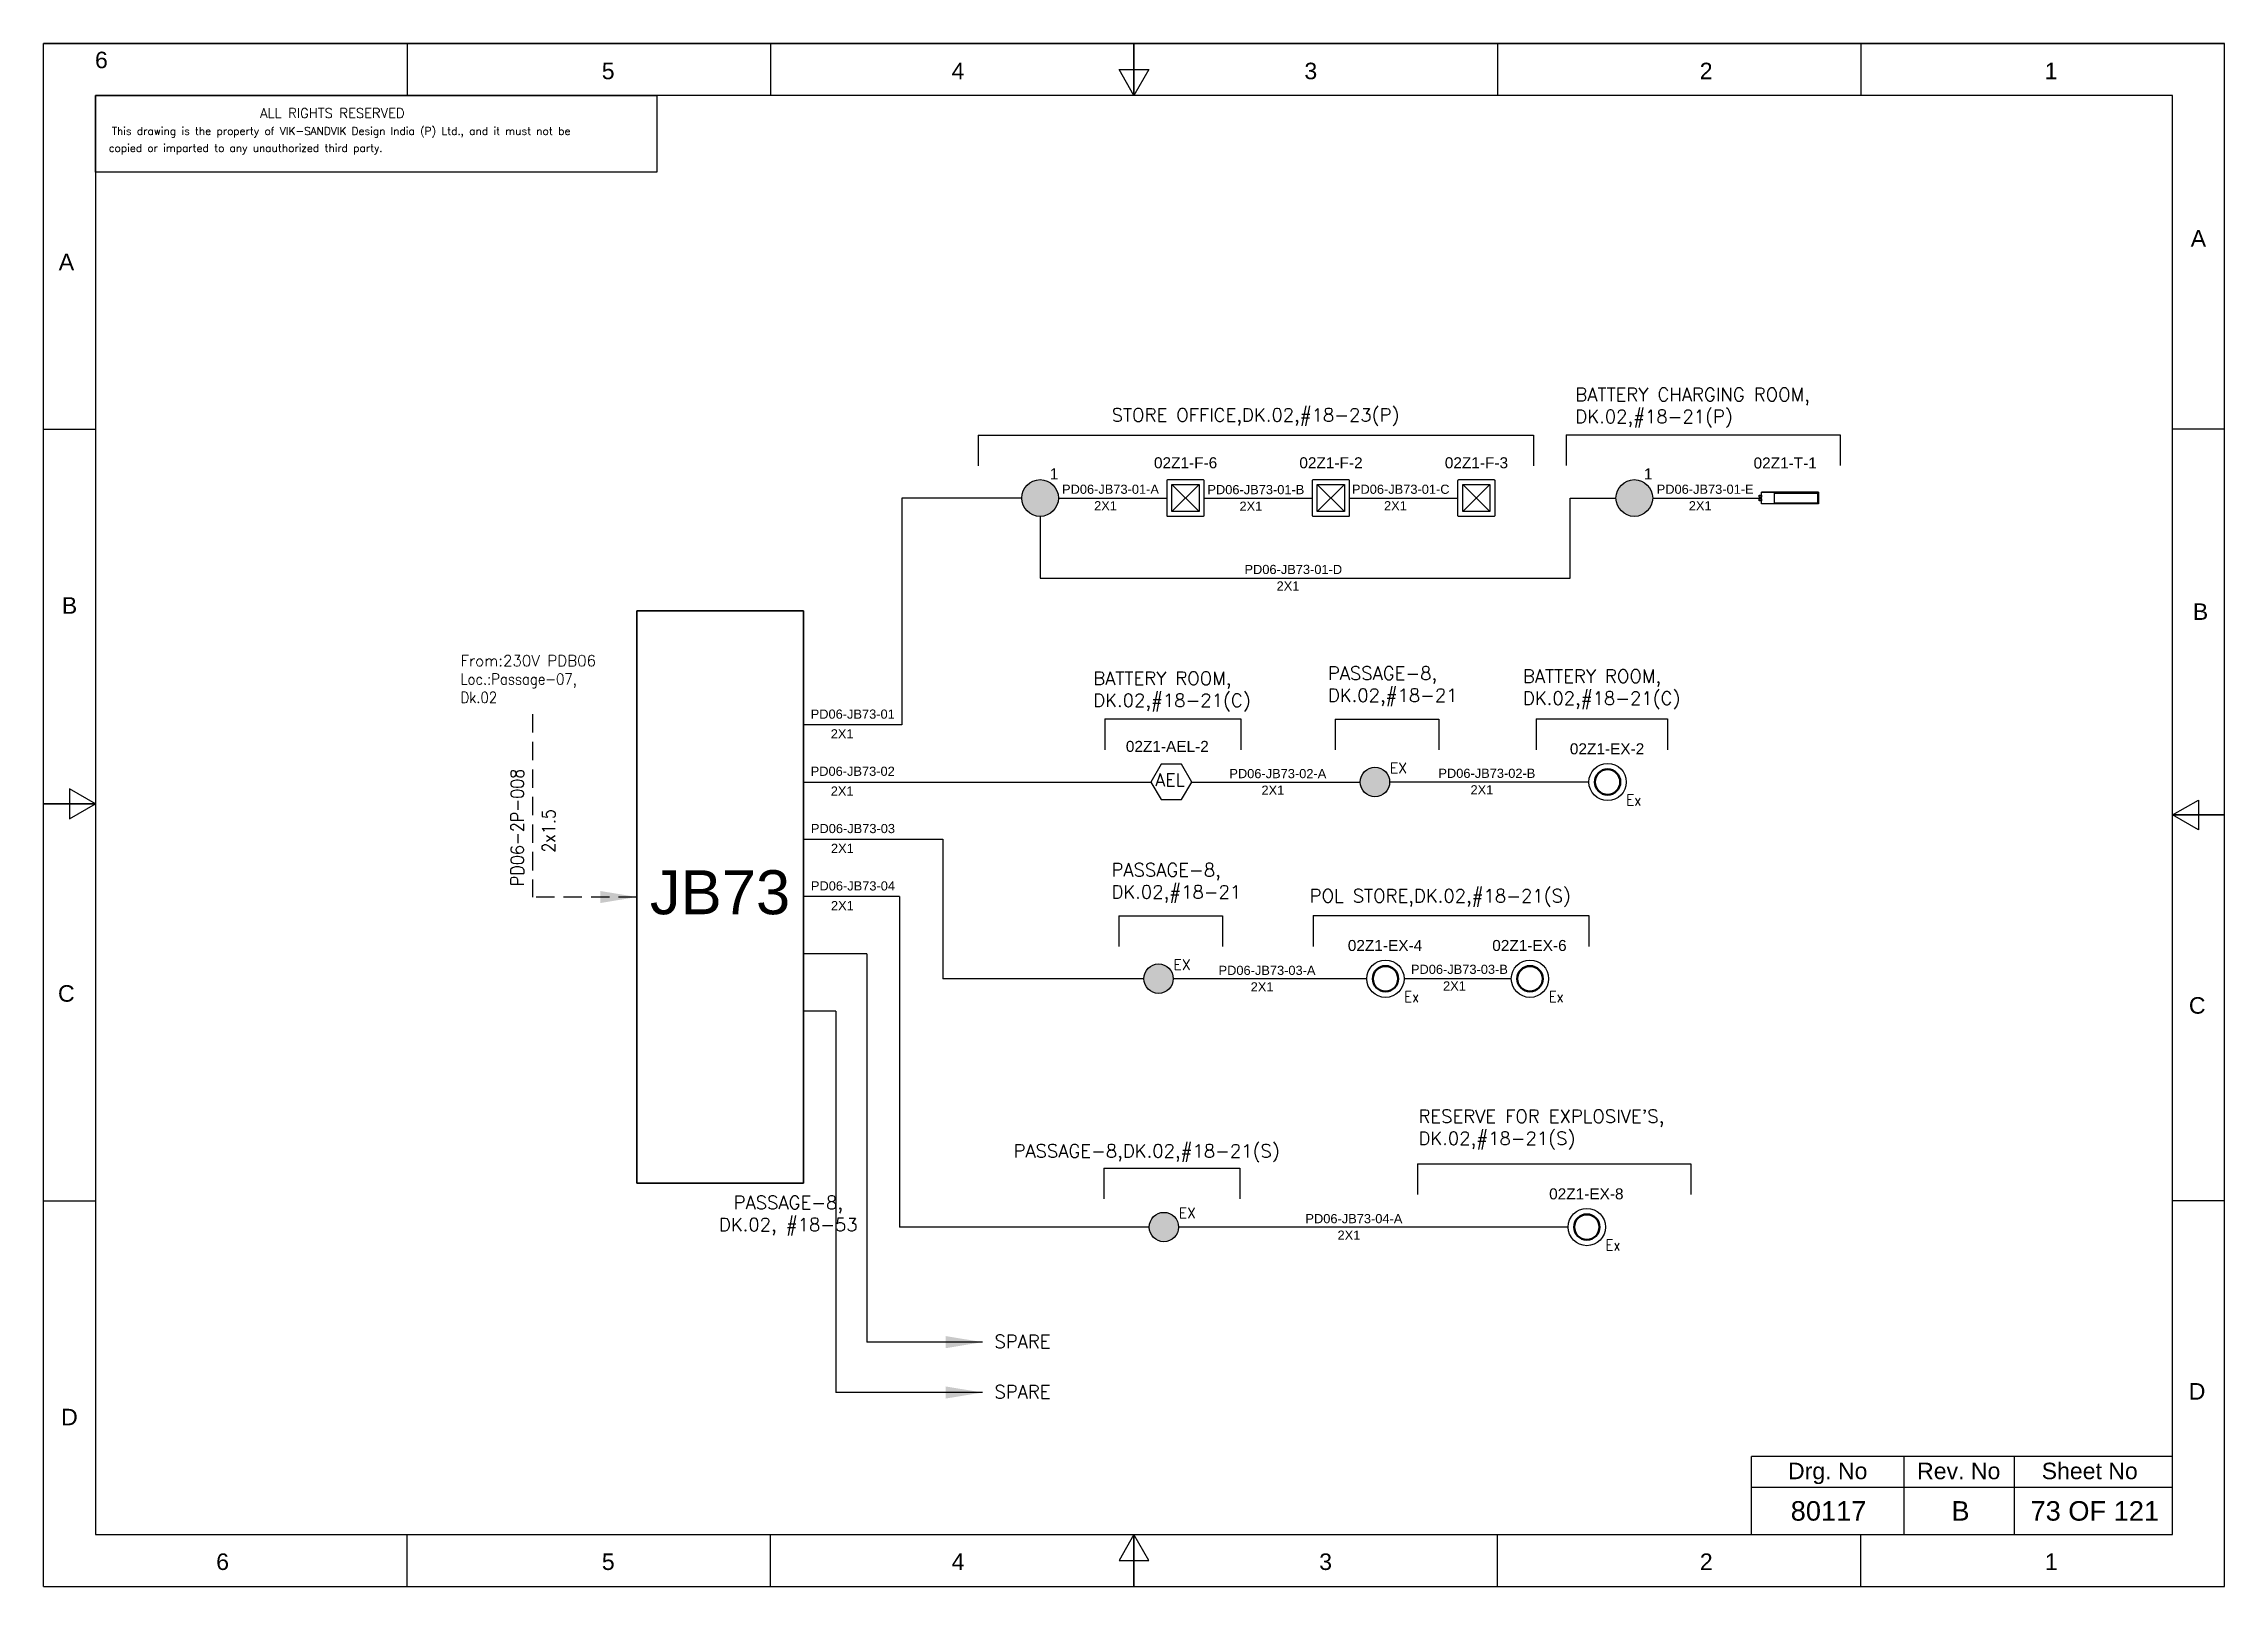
# Model space of a CAD drawing. Header units: inches. Extents: x -3311 to 1429, y -713 to 2436.
# Drawn here: x -1000.7 to -703.7, y 408.4 to 618.4 of the extents above; entities that cross this region are included whole.
import ezdxf
from ezdxf.enums import TextEntityAlignment as Align

# ---------------------------------------------------------------- set-up
doc = ezdxf.new("R2010")
doc.units = ezdxf.units.IN
doc.linetypes.add('HIDDEN', pattern=[0.375, 0.25, -0.125])
doc.linetypes.add('SOLID', pattern=[0])
for name, color, linetype, lineweight in [('ELEC_TXT-025', 1, 'Continuous', 25), ('HEL-025', 1, 'Continuous', 25), ('HEL-035', 2, 'Continuous', 35)]:
    doc.layers.add(name, color=color, linetype=linetype, lineweight=lineweight)
doc.layers.add('Fmount', color=7, linetype='Continuous')
doc.layers.add('LINE', color=3, linetype='SOLID')
doc.styles.add('_NORMAL', font='arial.ttf')
doc.styles.add('ROMANS', font='simplex.shx', dxfattribs={"width": 0.88})
doc.styles.get("Standard").update_dxf_attribs({"font": 'arial.ttf'})
doc.dimstyles.get("Standard").update_dxf_attribs({"dimtxt": 0.18, "dimasz": 0.18, "dimexe": 0.18, "dimexo": 0.0625, "dimgap": 0.09, "dimtad": 0, "dimtih": 1, "dimtoh": 1, "dimdec": 4, "dimzin": 0, "dimdsep": 46, "dimtxsty": 'Standard', "dimcen": 0.09, "dimadec": 0, "dimazin": 0, "dimtfac": 1, "dimtdec": 4, "dimtofl": 0, "dimtmove": 0, "dimatfit": 3, "dimfxl": 1, "dimtolj": 1, "dimtzin": 0, "dimarcsym": 0})

msp = doc.modelspace()

# ---------------------------------------------------------------- texts
at = {"color": 7}
for s, p in [('PD06-JB73-01-A', (-861.98, 557.13)), ('PD06-JB73-01-C', (-822.5, 557.13, -0.03)), ('PD06-JB73-01-E', (-780.99, 557.13, -0.03)), ('2X1', (-857.61, 554.88)), ('PD06-JB73-01-B', (-842.18, 557.08, -0.03)), ('2X1', (-837.81, 554.82, -0.03)), ('2X1', (-818.13, 554.88)), ('2X1', (-776.62, 554.88)), ('PD06-JB73-01-D', (-837.13, 546.21, -0.03)), ('2X1', (-832.76, 543.96)), ('PD06-JB73-01', (-896.21, 526.51)), ('2X1', (-893.48, 523.82)), ('PD06-JB73-02', (-896.21, 518.73)), ('2X1', (-893.48, 516.03)), ('PD06-JB73-02-A', (-839.19, 518.41, -0.03)), ('2X1', (-834.82, 516.15, -0.03)), ('PD06-JB73-02-B', (-810.72, 518.45, -0.03)), ('2X1', (-806.35, 516.2, -0.03)), ('PD06-JB73-03', (-896.18, 510.93)), ('2X1', (-893.45, 508.23)), ('PD06-JB73-04', (-896.18, 503.12)), ('2X1', (-893.45, 500.43)), ('PD06-JB73-03-B', (-814.46, 491.76, -0.03)), ('PD06-JB73-03-A', (-840.66, 491.62, -0.03)), ('2X1', (-836.29, 489.37, -0.03)), ('2X1', (-810.09, 489.5, -0.03)), ('PD06-JB73-04-A', (-828.83, 457.81, -0.03)), ('2X1', (-824.46, 455.56, -0.03))]:
    msp.add_text(s, height=1.25, dxfattribs=at).set_placement(p)
at = {"color": 7, "lineweight": 30}
msp.add_text('JB73 ', height=6, dxfattribs=at).set_placement((-907.39, 502.88), align=Align.MIDDLE_CENTER)
at = {"color": 7}
for s, height, p in [('Drg. No', 2.246, (-757.7, 424.08)), ('Rev. No', 2.246, (-739.86, 424.08)), ('Sheet No', 2.246, (-722.02, 424.08)), ('80117', 2.653, (-757.59, 418.64)), ('B', 2.65, (-739.62, 418.64)), ('73 OF 121', 2.653, (-721.33, 418.64))]:
    msp.add_text(s, height=height, dxfattribs=at).set_placement(p, align=Align.MIDDLE_CENTER)
at = {"color": 7, "char_height": 1.8, "attachment_point": 1, "style": '_NORMAL'}
for s, insert, width in [('{\\Fromans|c0;\\C2;BATTERY CHARGING ROOM,\\PDK.02,#18-21(P)}', (-792.07, 571.56, 0.22), 74.1776), ('{\\Fromans|c0;\\C2;STORE OFFICE,DK.02,#18-23(P)}', (-855.22, 568.77, 0.22), 107.6365), ('{\\Fromans|c0;\\C2;BATTERY ROOM,\\PDK.02,#18-21(C)}', (-857.73, 532.91, 0.22), 74.1776), ('{\\Fromans|c0;\\C2;PASSAGE-8,\\PDK.02,#18-21}', (-825.78, 533.6, 0.22), 40.2117), ('{\\Fromans|c0;\\C2;BATTERY ROOM,\\PDK.02,#18-21(C)}', (-799.21, 533.2, 0.22), 74.1776), ('{\\Fromans|c0;\\C2;PASSAGE-8,\\PDK.02,#18-21}', (-855.25, 506.82, 0.22), 40.2117), ('{\\Fromans|c0;\\C2;POL STORE,DK.02,#18-21(S)}', (-828.25, 503.3, 0.22), 74.1776), ("{\\Fromans|c0;\\C2;RESERVE FOR EXPLOSIVE'S,\\PDK.02,#18-21(S)}", (-813.44, 473.27, 0.22), 74.1776), ('{\\Fromans|c0;\\C2;PASSAGE-8,DK.02,#18-21(S)}', (-868.59, 468.55, 0.22), 74.1776), ('{\\Fromans|c0;\\C2;SPARE}', (-871.19, 442.61), 8.1658), ('{\\Fromans|c0;\\C2;SPARE}', (-871.19, 435.76), 8.1658)]:
    msp.add_mtext(s, dxfattribs=dict(at, insert=insert, width=width))
at = {"color": 7, "insert": (-943.9, 535.16), "char_height": 1.5, "width": 36.8884, "attachment_point": 1}
msp.add_mtext('{\\Fromans|c0;\\C2;From:230V PDB06 \\P\\Fsimplex|c0;\\W0.88;Loc.:Passage-07,      \\PDk.02}', dxfattribs=at)
at = {"color": 7, "insert": (-937.07, 503.73), "char_height": 1.8, "width": 17.1296, "attachment_point": 1, "rotation": 90, "style": '_NORMAL'}
msp.add_mtext('{\\Fromans|c0;\\W0.88;PD06-2P-008}', dxfattribs=at)
at = {"color": 7, "insert": (-932.79, 508.29), "char_height": 1.8, "attachment_point": 1, "rotation": 90, "style": '_NORMAL'}
msp.add_mtext('{\\Fsimplex|c0;\\W0.88;2x1.5}', dxfattribs=at)
at = {"color": 7, "insert": (-908.71, 461.52), "char_height": 1.8, "attachment_point": 1, "style": '_NORMAL'}
msp.add_mtext('\\pxqc;{\\Fromans|c0;\\C2;PASSAGE-8, \\PDK.02, #18-53}', dxfattribs=at)

# ---------------------------------------------------------------- blocks, each defined once
blk = doc.blocks.new('fr')
at = {"color": 7, "linetype": 'Continuous'}
for p, q in [((33763.99, 4500.4), (33466.99, 4500.4)), ((33466.99, 4500.4), (33763.99, 4500.4)), ((33466.99, 4290.33), (33466.99, 4500.4)), ((33516.49, 4500.4), (33516.49, 4493.33)), ((33565.99, 4500.4), (33565.99, 4493.33)), ((33615.49, 4500.4), (33615.49, 4493.33)), ((33615.49, 4493.33), (33615.49, 4500.4)), ((33615.49, 4500.4), (33615.49, 4493.33)), ((33664.99, 4500.4), (33664.99, 4493.33)), ((33714.49, 4500.4), (33714.49, 4493.33)), ((33763.99, 4290.33), (33763.99, 4500.4)), ((33763.99, 4290.33), (33763.99, 4500.4)), ((33615.49, 4493.33), (33613.45, 4496.87)), ((33613.45, 4496.87), (33617.53, 4496.87)), ((33617.53, 4496.87), (33615.49, 4493.33)), ((33756.92, 4493.33), (33474.06, 4493.33)), ((33474.06, 4493.33), (33474.06, 4297.41)), ((33756.92, 4297.41), (33756.92, 4493.33)), ((33466.99, 4447.89), (33474.06, 4447.89)), ((33763.99, 4447.89), (33756.92, 4447.89)), ((33474.06, 4396.87), (33470.53, 4398.91)), ((33470.53, 4398.91), (33470.53, 4394.83)), ((33466.99, 4396.87), (33474.06, 4396.87)), ((33474.06, 4396.87), (33466.99, 4396.87)), ((33466.99, 4396.87), (33474.06, 4396.87)), ((33470.53, 4394.83), (33474.06, 4396.87)), ((33756.92, 4395.37), (33760.45, 4397.41)), ((33760.45, 4397.41), (33760.45, 4393.33)), ((33763.99, 4395.37), (33756.92, 4395.37)), ((33760.45, 4393.33), (33756.92, 4395.37)), ((33756.92, 4395.37), (33763.99, 4395.37)), ((33763.99, 4395.37), (33756.92, 4395.37)), ((33466.99, 4342.85), (33474.06, 4342.85)), ((33763.99, 4342.85), (33756.92, 4342.85)), ((33474.06, 4297.41), (33756.92, 4297.41)), ((33516.49, 4290.33), (33516.49, 4297.41)), ((33565.99, 4290.33), (33565.99, 4297.41)), ((33615.49, 4297.41), (33613.45, 4293.87)), ((33615.49, 4290.33), (33615.49, 4297.41)), ((33617.53, 4293.87), (33615.49, 4297.41)), ((33615.49, 4297.41), (33615.49, 4290.33)), ((33615.49, 4290.33), (33615.49, 4297.41)), ((33664.99, 4290.33), (33664.99, 4297.41)), ((33714.49, 4290.33), (33714.49, 4297.41)), ((33613.45, 4293.87), (33617.53, 4293.87)), ((33466.99, 4290.33), (33763.99, 4290.33)), ((33466.99, 4290.33), (33763.99, 4290.33))]:
    blk.add_line(p, q, dxfattribs=at)
at = {"color": 7, "style": '_NORMAL'}
for s, p in [('6', (33474.86, 4498.18)), ('5', (33543.88, 4496.68)), ('4', (33591.52, 4496.68)), ('3', (33639.57, 4496.68)), ('2', (33693.41, 4496.68)), ('1', (33740.39, 4496.68)), ('A', (33760.45, 4473.88)), ('A', (33470.1, 4470.68)), ('B', (33470.52, 4423.9)), ('B', (33760.74, 4423.06)), ('C', (33470.08, 4371.07)), ('C', (33760.29, 4369.44)), ('D', (33760.27, 4316.89)), ('D', (33470.51, 4313.39)), ('6', (33491.37, 4293.69)), ('5', (33543.89, 4293.69)), ('4', (33591.53, 4293.69)), ('3', (33641.59, 4293.69)), ('2', (33693.43, 4293.69)), ('1', (33740.41, 4293.69))]:
    blk.add_text(s, height=2.25, dxfattribs=at).set_placement(p, align=Align.MIDDLE_CENTER)
blk = doc.blocks.new('A$C4BAD7D21')
at = {"layer": 'HEL-025'}
blk.add_lwpolyline([(-34000, 0), (-34000, 2086), (-18714, 2086), (-18714, 0)], close=True, dxfattribs=at)
at = {"layer": 'HEL-025', "style": 'ROMANS'}
for s, p in [('This drawing is the property of VIK-SANDVIK Design India (P) Ltd., and it must not be', (-33558, 1016)), (' copied or imparted to any unauthorized third party.', (-33785, 550))]:
    blk.add_text(s, height=210, dxfattribs=at).set_placement(p)
at = {"layer": 'HEL-035', "style": 'ROMANS'}
blk.add_text('     ALL RIGHTS RESERVED', height=262.5, dxfattribs=at).set_placement((-30497, 1476))
blk = doc.blocks.new('LED FLUSH MOUNT')
for p, q in [((114818, 79432), (114604, 79219)), ((114604, 79432), (114818, 79219))]:
    blk.add_line(p, q)
blk.add_lwpolyline([(114572, 79470), (114850, 79470, -0.414214), (114856, 79464), (114856, 79186, -0.414214), (114850, 79180), (114572, 79180, -0.414214), (114566, 79186), (114566, 79464, -0.414214)], format="xyb", close=True)
blk.add_lwpolyline([(114604, 79432), (114818, 79432), (114818, 79219), (114604, 79219)], close=True)
blk = doc.blocks.new('LED Flush Mounted Light 22W')
blk.add_blockref('LED FLUSH MOUNT', (0, 0))
at = {"style": 'ROMANS', "width": 0.7}
blk.add_attdef('TAG_NO.:', (113905, 79579), '', height=250, dxfattribs=at)
blk = doc.blocks.new('FIXED_KEY_SWITCH')
h = blk.add_hatch(color=1)
h.dxf.hatch_style = 1
edge = h.paths.add_edge_path()
edge.add_arc((848.13, 1737.46), 2.5, 0, 360)
at = {"color": 1}
blk.add_circle((848.13, 1737.46), 2.5, dxfattribs=at)
at = {"color": 7, "insert": (849.44, 1741.5), "char_height": 1.5, "attachment_point": 1, "style": '_NORMAL'}
blk.add_mtext_dynamic_manual_height_columns('1', width=1.5, gutter_width=7.5, heights=[0], dxfattribs=at)
blk = doc.blocks.new('SWT')
blk.add_blockref('FIXED_KEY_SWITCH', (0, 0))
blk.add_attdef('TAG_NO', (844.55, 1741.11), '', height=1.5)
blk = doc.blocks.new('2A')
at = {"color": 7, "lineweight": -3, "ltscale": 2.5}
blk.add_line((790.02, 1997.62, -0.03), (782.23, 1997.62, -0.03), dxfattribs=at)
at = {"color": 7, "lineweight": -3, "ltscale": 2.5, "elevation": -0.03}
for points in [[(781.91, 1997.21), (782.23, 1997.21), (782.23, 1996.94), (781.91, 1996.94)], [(781.91, 1996.7), (782.23, 1996.7), (782.23, 1996.44), (781.91, 1996.44)], [(782.23, 1997.62), (790.02, 1997.62), (790.02, 1996.02), (782.23, 1996.02)], [(784.03, 1997.5), (789.88, 1997.5), (789.88, 1996.14), (784.03, 1996.14)]]:
    blk.add_lwpolyline(points, close=True, dxfattribs=at)
blk = doc.blocks.new('LED TUBE LIGHT 30W')
blk.add_blockref('2A', (179.91, -357.89))
blk.add_attdef('TAG_NO.', (962.52, 1642.97), '', height=1.5)
blk = doc.blocks.new('4')
blk.add_circle((514.17, -147.17), 2.54)
at = {"lineweight": 50}
blk.add_circle((514.17, -147.17), 1.73, dxfattribs=at)
at = {"style": 'ROMANS', "width": 0.88}
blk.add_text('Ex', height=1.5, dxfattribs=at).set_placement((516.72, -150.36))
blk = doc.blocks.new('LED EXPLOSION PROOF LIGHT 15W')
blk.add_blockref('4', (0, 0))
blk.add_attdef('TAG_NO', (509.37, -143.46), '', height=1.5)
blk = doc.blocks.new('AEL')
at = {"color": 4}
blk.add_lwpolyline([(989.98, -190.09), (992.75, -190.09), (994.14, -187.69), (992.75, -185.28), (989.98, -185.28), (988.59, -187.69)], close=True, dxfattribs=at)
at = {"color": 4, "style": 'ROMANS'}
blk.add_text('AEL', height=1.725, dxfattribs=at).set_placement((989.2, -188.27))
blk = doc.blocks.new('AEL_L')
blk.add_blockref('AEL', (0, 0))
blk.add_attdef('TAG_NO', (986.55, -183.59), '', height=1.5)
blk = doc.blocks.new('EX_PROOF_SWITCH')
h = blk.add_hatch(color=1)
h.dxf.hatch_style = 1
edge = h.paths.add_edge_path()
edge.add_arc((2067.16, 3666.55), 2, 0, 360)
at = {"color": 1}
blk.add_circle((2067.16, 3666.55), 2, dxfattribs=at)
at = {"color": 1, "style": 'ROMANS'}
blk.add_text('EX', height=1.4, dxfattribs=at).set_placement((2069.19, 3668.46), align=Align.MIDDLE_LEFT)

# ---------------------------------------------------------------- linework, layer by layer
for p, q in [((-873.38, 565.11, -0.05), (-797.77, 565.11, -0.05)), ((-793.3, 565.15, -0.05), (-755.99, 565.15, -0.05)), ((-883.78, 556.56), (-883.78, 525.67)), ((-867.47, 556.56), (-883.78, 556.56)), ((-792.77, 545.64), (-792.77, 556.56)), ((-792.77, 556.56), (-786.54, 556.56)), ((-864.97, 554.06), (-864.97, 545.64)), ((-864.97, 545.64), (-792.77, 545.64)), ((-856.15, 526.48, -0.05), (-837.65, 526.48, -0.05)), ((-824.76, 526.44, -0.05), (-810.66, 526.44, -0.05)), ((-797.41, 526.48, -0.05), (-779.53, 526.48, -0.05)), ((-897.19, 517.89), (-849.87, 517.89)), ((-790.22, 517.89), (-817.36, 517.89)), ((-878.21, 510.09), (-878.21, 491.11)), ((-884.13, 502.28), (-897.19, 502.28)), ((-884.13, 502.28), (-884.13, 457.29)), ((-854.23, 499.66, -0.05), (-840.13, 499.66, -0.05)), ((-827.8, 499.7, -0.05), (-790.23, 499.7, -0.05)), ((-888.56, 494.48), (-897.19, 494.48)), ((-888.56, 494.48), (-888.56, 441.62)), ((-850.83, 491.11), (-878.21, 491.11)), ((-820.46, 491.11), (-846.83, 491.11)), ((-800.79, 491.11), (-815.39, 491.11)), ((-892.78, 486.68), (-897.19, 486.68)), ((-892.78, 486.68), (-892.78, 434.76)), ((-856.28, 465.3, -0.05), (-837.76, 465.3, -0.05)), ((-813.57, 465.89, -0.05), (-776.35, 465.89, -0.05)), ((-850.1, 457.29), (-884.13, 457.29)), ((-793.05, 457.29), (-846.1, 457.29))]:
    msp.add_line(p, q)
at = {"color": 7, "linetype": 'Continuous'}
for p, q in [((-710.75, 426.03), (-768.07, 426.03)), ((-768.07, 415.44), (-768.07, 426.03)), ((-747.3, 415.44), (-747.3, 426.03)), ((-732.28, 415.44), (-732.28, 426.03)), ((-768.07, 421.85), (-710.75, 421.85))]:
    msp.add_line(p, q, dxfattribs=at)
at = {"linetype": 'HIDDEN', "ltscale": 10}
msp.add_lwpolyline([(-934.08, 527.11), (-934.08, 502.23)], dxfattribs=at)
at = {"layer": 'LINE', "color": 0}
for p, q in [((-873.38, 565.11, -0.05), (-873.38, 560.92, -0.05)), ((-797.77, 565.11, -0.05), (-797.77, 560.92, -0.05)), ((-793.3, 565.15, -0.05), (-793.3, 560.97, -0.05)), ((-755.99, 565.15, -0.05), (-755.99, 560.97, -0.05)), ((-862.47, 556.56), (-847.68, 556.56)), ((-842.67, 556.56), (-827.87, 556.56)), ((-822.86, 556.56), (-808.06, 556.56)), ((-781.54, 556.56), (-766.74, 556.56)), ((-919.87, 541.19), (-919.87, 463.28)), ((-897.19, 541.19), (-919.87, 541.19)), ((-897.19, 463.28), (-897.19, 541.19)), ((-856.15, 526.48, -0.05), (-856.15, 522.29, -0.05)), ((-837.65, 526.48, -0.05), (-837.65, 522.29, -0.05)), ((-824.76, 526.44, -0.05), (-824.76, 522.25, -0.05)), ((-810.66, 526.44, -0.05), (-810.66, 522.25, -0.05)), ((-797.41, 526.48, -0.05), (-797.41, 522.29, -0.05)), ((-779.53, 526.48, -0.05), (-779.53, 522.29, -0.05)), ((-883.78, 525.67), (-897.19, 525.67)), ((-897.19, 517.89), (-873.83, 517.89)), ((-844.32, 517.89), (-821.36, 517.89)), ((-897.16, 510.09), (-878.21, 510.09)), ((-854.23, 499.66, -0.05), (-854.23, 495.47, -0.05)), ((-840.13, 499.66, -0.05), (-840.13, 495.47, -0.05)), ((-827.8, 499.7, -0.05), (-827.8, 495.51, -0.05)), ((-790.23, 499.7, -0.05), (-790.23, 495.51, -0.05)), ((-856.28, 465.3, -0.05), (-856.28, 461.11, -0.05)), ((-837.76, 465.3, -0.05), (-837.76, 461.11, -0.05)), ((-813.57, 465.89, -0.05), (-813.57, 461.7, -0.05)), ((-776.35, 465.89, -0.05), (-776.35, 461.7, -0.05)), ((-919.87, 463.28), (-897.19, 463.28))]:
    msp.add_line(p, q, dxfattribs=at)
msp.add_lwpolyline([(-919.87, 541.19), (-897.19, 541.19), (-897.19, 463.28), (-919.87, 463.28)], close=True, dxfattribs=at)

# ---------------------------------------------------------------- block references
for name, p in [('fr', (-34467.67, -3881.97)), ('SWT', (-1713.1, -1180.9)), ('SWT', (-1632.17, -1180.9))]:
    msp.add_blockref(name, p)
ref = msp.add_blockref('LED TUBE LIGHT 30W', (-1728.87, -1082.37, 0.03))
ref.add_attrib('TAG_NO.', '02Z1-T-1', (-767.8, 560.58, 0.03), dxfattribs={"height": 1.5})
ref = msp.add_blockref('AEL_L', (-1838.46, 705.58))
ref.add_attrib('TAG_NO', '02Z1-AEL-2', (-853.29, 521.99), dxfattribs={"color": 4, "height": 1.5})
ref = msp.add_blockref('LED EXPLOSION PROOF LIGHT 15W', (-1301.85, 665.06))
ref.add_attrib('TAG_NO', '02Z1-EX-2', (-792.82, 521.66), dxfattribs={"height": 1.5})
ref = msp.add_blockref('LED EXPLOSION PROOF LIGHT 15W', (-1332.1, 638.27))
ref.add_attrib('TAG_NO', '02Z1-EX-4', (-823.06, 494.88), dxfattribs={"height": 1.5})
ref = msp.add_blockref('LED EXPLOSION PROOF LIGHT 15W', (-1312.42, 638.27))
ref.add_attrib('TAG_NO', '02Z1-EX-6', (-803.39, 494.88), dxfattribs={"height": 1.5})
ref = msp.add_blockref('LED EXPLOSION PROOF LIGHT 15W', (-1304.68, 604.46))
ref.add_attrib('TAG_NO', '02Z1-EX-8', (-795.64, 461.06), dxfattribs={"height": 1.5})
at = {"layer": 'ELEC_TXT-025', "color": 0, "xscale": 0.005, "yscale": 0.005, "zscale": 0.005}
msp.add_blockref('A$C4BAD7D21', (-823.61, 600.93), dxfattribs=at)
at = {"layer": 'Fmount'}
ref = msp.add_blockref('LED Flush Mounted Light 22W', (-2827.38, -814.18), dxfattribs=dict(at, xscale=0.01728, yscale=0.01728, zscale=0.01728))
ref.add_attrib('TAG_NO.:', '02Z1-F-6', dxfattribs={"layer": '0', "height": 1.5}).set_placement((-849.46, 560.16), align=Align.BOTTOM_LEFT)
ref = msp.add_blockref('LED Flush Mounted Light 22W', (-2807.57, -814.18), dxfattribs=dict(at, xscale=0.01728, yscale=0.01728, zscale=0.01728))
ref.add_attrib('TAG_NO.:', '02Z1-F-2', dxfattribs={"layer": '0', "height": 1.5}).set_placement((-829.66, 560.16), align=Align.BOTTOM_LEFT)
ref = msp.add_blockref('LED Flush Mounted Light 22W', (-2787.76, -814.18), dxfattribs=dict(at, xscale=0.01728, yscale=0.01728, zscale=0.01728))
ref.add_attrib('TAG_NO.:', '02Z1-F-3', dxfattribs={"layer": '0', "height": 1.5}).set_placement((-809.85, 560.16), align=Align.BOTTOM_LEFT)
at = {"layer": 'LINE', "color": 7}
for p in [(-2886.52, -3148.66), (-2915.99, -3175.44), (-2915.27, -3209.26)]:
    msp.add_blockref('EX_PROOF_SWITCH', p, dxfattribs=at)

msp.set_redraw_order([(e.dxf.handle, doc.entitydb.next_handle()) for e in msp.query("TEXT MTEXT ATTDEF DIMENSION ARC_DIMENSION")])  # texts and dimensions are drawn at this point

# ---------------------------------------------------------------- leaders
at = {"linetype": 'HIDDEN', "ltscale": 10}
msp.add_leader([(-919.87, 502.23), (-934.08, 502.23)], dimstyle='Standard', override={"dimasz": 5, "dimarcsym": 1}, dxfattribs=at)
for points in [[(-872.81, 441.62), (-888.56, 441.62)], [(-872.81, 434.76), (-892.78, 434.76)]]:
    msp.add_leader(points, dimstyle='Standard', override={"dimasz": 5, "dimarcsym": 1})

doc.saveas('drawing.dxf')
